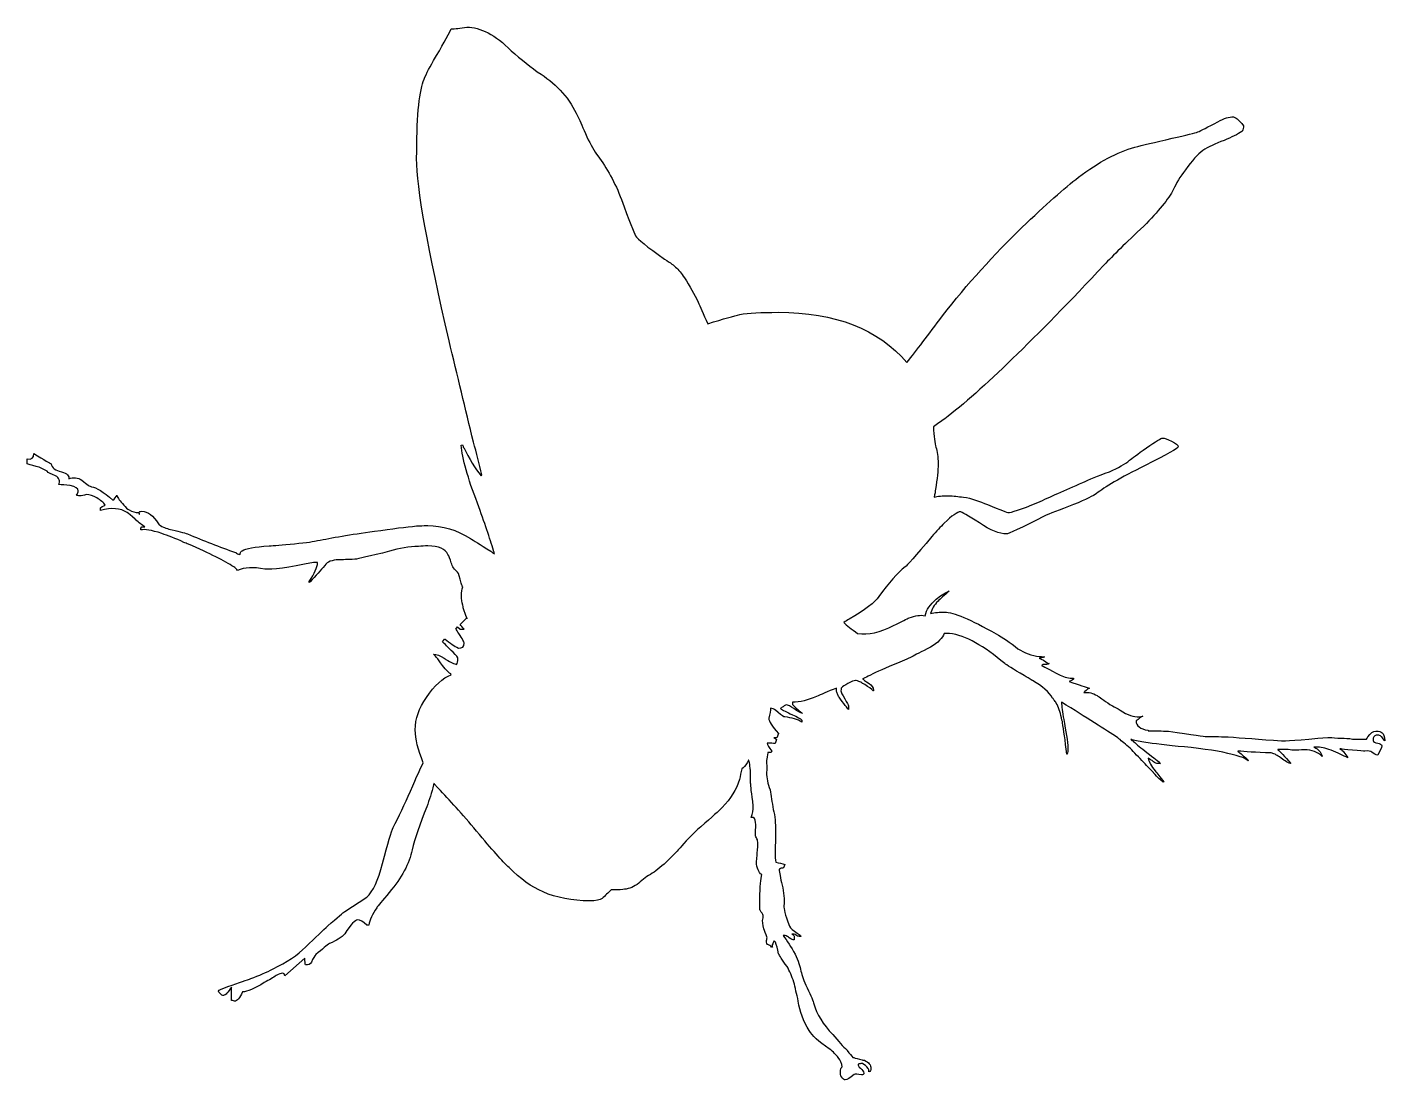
# Model space of a CAD drawing. Header units: centimetres. Extents: x -10.2 to 10.2, y -7.9 to 7.9.
import ezdxf

# ---------------------------------------------------------------- set-up
doc = ezdxf.new("R2010")
doc.units = ezdxf.units.CM
doc.header["$MEASUREMENT"] = 0
doc.layers.add('Camada 1', color=7, linetype='Continuous')

msp = doc.modelspace()

# ---------------------------------------------------------------- linework, layer by layer
at = {"layer": 'Camada 1'}
msp.add_open_spline([(8.10141, 6.44501), (8.02111, 6.5387), (7.97428, 6.57886), (7.94748, 6.57886), (7.94748, 6.57886), (7.88057, 6.57886), (7.81363, 6.55878), (7.71327, 6.50523), (7.71327, 6.50523), (7.55934, 6.4249), (7.45893, 6.37138), (7.41209, 6.35132), (7.41209, 6.35132), (7.37193, 6.33793), (7.24477, 6.30446), (7.02389, 6.2576), (7.02389, 6.2576), (6.76288, 6.19066), (6.56883, 6.15055), (6.4617, 6.12375), (6.4617, 6.12375), (6.20074, 6.05017), (5.91962, 5.9029), (5.61173, 5.66867), (5.61173, 5.66867), (5.4043, 5.50807), (5.11651, 5.25372), (4.76181, 4.91241), (4.76181, 4.91241), (4.34012, 4.50416), (3.93856, 4.06244), (3.5638, 3.58055), (3.5638, 3.58055), (3.34965, 3.29279), (3.16894, 3.05855), (3.02844, 2.87782), (3.02844, 2.87782), (2.59339, 3.37979), (1.95092, 3.63411), (1.08759, 3.63411), (1.08759, 3.63411), (0.82653, 3.63411), (0.63915, 3.62742), (0.51202, 3.60064), (0.51202, 3.60064), (0.425, 3.58056), (0.2644, 3.54042), (0.03013, 3.46009), (0.03013, 3.46009), (-0.0435, 3.614), (-0.09033, 3.7278), (-0.11708, 3.78801), (-0.11708, 3.78801), (-0.17735, 3.90181), (-0.24427, 4.02894), (-0.32451, 4.15612), (-0.32451, 4.15612), (-0.37137, 4.22303), (-0.41158, 4.27661), (-0.45839, 4.31672), (-0.45839, 4.31672), (-0.47852, 4.33683), (-0.53205, 4.37699), (-0.62569, 4.43721), (-0.62569, 4.43721), (-0.8934, 4.62461), (-1.034, 4.73839), (-1.06072, 4.78522), (-1.06072, 4.78522), (-1.08085, 4.83208), (-1.1611, 5.01946), (-1.2749, 5.33402), (-1.2749, 5.33402), (-1.36862, 5.58834), (-1.49575, 5.80921), (-1.62957, 5.9899), (-1.62957, 5.9899), (-1.68317, 6.06353), (-1.7367, 6.15722), (-1.79689, 6.27769), (-1.79689, 6.27769), (-1.85047, 6.41154), (-1.89727, 6.51195), (-1.93074, 6.58556), (-1.93074, 6.58556), (-2.05128, 6.84657), (-2.23866, 7.0607), (-2.48629, 7.22135), (-2.48629, 7.22135), (-2.63348, 7.32173), (-2.78747, 7.4422), (-2.93463, 7.57605), (-2.93463, 7.57605), (-3.17566, 7.81701), (-3.40315, 7.93075), (-3.60394, 7.93075), (-3.60394, 7.93075), (-3.70432, 7.91739), (-3.78465, 7.90397), (-3.83818, 7.90397), (-3.83818, 7.90397), (-3.89176, 7.79689), (-3.97875, 7.63626), (-4.10589, 7.4288), (-4.10589, 7.4288), (-4.17955, 7.29495), (-4.23308, 7.19454), (-4.25988, 7.11426), (-4.25988, 7.11426), (-4.32679, 6.92686), (-4.36026, 6.53869), (-4.36026, 5.94975), (-4.36026, 5.94975), (-4.36026, 5.50803), (-4.19294, 4.59111), (-3.87165, 3.20578), (-3.87165, 3.20578), (-3.74452, 2.68376), (-3.62408, 2.1751), (-3.50356, 1.67985), (-3.50356, 1.67985), (-3.45676, 1.51253), (-3.42331, 1.3519), (-3.37643, 1.1846), (-3.37643, 1.1846), (-3.37643, 1.1846), (-3.38982, 1.17121), (-3.38982, 1.17121), (-3.38982, 1.17121), (-3.38982, 1.17121), (-3.38982, 1.17121), (-3.38982, 1.17121), (-3.38982, 1.17121), (-3.47682, 1.27829), (-3.57048, 1.42555), (-3.65081, 1.59957), (-3.65081, 1.59957), (-3.65753, 1.59957), (-3.65753, 1.59957), (-3.65753, 1.59957), (-3.65753, 1.59957), (-3.65753, 1.61293), (-3.6642, 1.62632), (-3.67087, 1.63971), (-3.67087, 1.63971), (-3.67087, 1.63971), (-3.691, 1.63304), (-3.691, 1.63304), (-3.691, 1.63304), (-3.67087, 1.43227), (-3.59062, 1.13777), (-3.44338, 0.75629), (-3.44338, 0.75629), (-3.33625, 0.46184), (-3.256, 0.2276), (-3.2024, 0.04686), (-3.2024, 0.04686), (-3.2024, 0.04686), (-3.2024, 0.04017), (-3.2024, 0.04017), (-3.2024, 0.04017), (-3.19573, 0.02681), (-3.18906, 0.01339), (-3.18906, -0.00666), (-3.18906, -0.00666), (-3.20912, 0.0067), (-3.22253, 0.02012), (-3.24259, 0.03348), (-3.24259, 0.03348), (-3.40991, 0.14058), (-3.5103, 0.2008), (-3.55043, 0.2276), (-3.55043, 0.2276), (-3.75794, 0.35476), (-3.97207, 0.42167), (-4.19297, 0.42167), (-4.19297, 0.42167), (-4.19964, 0.42167), (-4.20631, 0.42167), (-4.21303, 0.42167), (-4.21303, 0.42167), (-4.25989, 0.42167), (-4.30669, 0.41498), (-4.36027, 0.41498), (-4.36027, 0.41498), (-4.51418, 0.40159), (-4.72836, 0.37482), (-4.99606, 0.33465), (-4.99606, 0.33465), (-5.36415, 0.28782), (-5.64519, 0.23427), (-5.8527, 0.19413), (-5.8527, 0.19413), (-5.89956, 0.18074), (-6.01328, 0.16733), (-6.20073, 0.14727), (-6.20073, 0.14727), (-6.38811, 0.12721), (-6.51524, 0.12049), (-6.58215, 0.1138), (-6.58215, 0.1138), (-6.80308, 0.10041), (-6.93693, 0.08033), (-6.99046, 0.04017), (-6.99046, 0.04017), (-7.00385, 0.03348), (-7.01718, 0.02011), (-7.01718, 0.00001), (-7.01718, 0.00001), (-7.01718, 0.00001), (-7.01718, -0.00666), (-7.01718, -0.00666), (-7.01718, -0.00666), (-7.01718, -0.01335), (-7.01718, -0.01335), (-7.0239, -0.01335), (-7.0239, -0.01335), (-7.05062, -0.01335), (-7.07076, 0.00001), (-7.08409, 0.0134), (-7.08409, 0.0134), (-7.09081, 0.0134), (-7.09081, 0.0134), (-7.09081, 0.0134), (-7.09081, 0.0134), (-7.33171, 0.1004), (-7.57267, 0.19411), (-7.8136, 0.29452), (-7.8136, 0.29452), (-7.86713, 0.31458), (-7.95415, 0.33466), (-8.09472, 0.3681), (-8.09472, 0.3681), (-8.12147, 0.38149), (-8.15494, 0.38821), (-8.17502, 0.3949), (-8.17502, 0.3949), (-8.20849, 0.41496), (-8.24193, 0.42837), (-8.24865, 0.44843), (-8.24865, 0.44843), (-8.32898, 0.56889), (-8.40925, 0.63581), (-8.50294, 0.63581), (-8.50294, 0.63581), (-8.52974, 0.63581), (-8.5431, 0.62914), (-8.5431, 0.61575), (-8.5431, 0.61575), (-8.5431, 0.61575), (-8.5431, 0.60906), (-8.5431, 0.60906), (-8.5431, 0.60906), (-8.53641, 0.60906), (-8.52974, 0.60237), (-8.53641, 0.60237), (-8.53641, 0.60237), (-8.53641, 0.58901), (-8.53641, 0.58901), (-8.5431, 0.58901), (-8.5431, 0.58901), (-8.5431, 0.58901), (-8.5431, 0.5957), (-8.5431, 0.60907), (-8.5431, 0.60907), (-8.5431, 0.60907), (-8.55649, 0.61576), (-8.55649, 0.61576), (-8.55649, 0.61576), (-8.59665, 0.61576), (-8.64349, 0.62915), (-8.69034, 0.65592), (-8.69034, 0.65592), (-8.71709, 0.66928), (-8.74387, 0.69608), (-8.77064, 0.72955), (-8.77064, 0.72955), (-8.83089, 0.78977), (-8.86436, 0.8366), (-8.87772, 0.87676), (-8.87772, 0.87676), (-8.89111, 0.84998), (-8.91119, 0.82323), (-8.93794, 0.80313), (-8.93794, 0.80313), (-9.07849, 0.93032), (-9.19228, 0.99723), (-9.2592, 1.0039), (-9.2592, 1.0039), (-9.27926, 1.01059), (-9.32614, 1.03737), (-9.40641, 1.10428), (-9.40641, 1.10428), (-9.46668, 1.14444), (-9.5336, 1.15114), (-9.60053, 1.12439), (-9.60053, 1.12439), (-9.59384, 1.17122), (-9.62728, 1.20466), (-9.71427, 1.23147), (-9.71427, 1.23147), (-9.80129, 1.25153), (-9.86151, 1.29169), (-9.8682, 1.35191), (-9.8682, 1.35191), (-9.88156, 1.3586), (-9.96858, 1.40544), (-10.12921, 1.50582), (-10.12921, 1.50582), (-10.12921, 1.43891), (-10.16268, 1.41213), (-10.22959, 1.42552), (-10.22959, 1.42552), (-10.22959, 1.42552), (-10.22959, 1.35189), (-10.22959, 1.35189), (-10.22959, 1.35189), (-10.2162, 1.3452), (-10.16937, 1.33183), (-10.09574, 1.31173), (-10.09574, 1.31173), (-10.02883, 1.29837), (-9.98194, 1.27157), (-9.92842, 1.2381), (-9.92842, 1.2381), (-9.91503, 1.21804), (-9.8682, 1.19796), (-9.80126, 1.17116), (-9.80126, 1.17116), (-9.74771, 1.13769), (-9.72763, 1.09086), (-9.7544, 1.03731), (-9.7544, 1.03731), (-9.70754, 1.03731), (-9.6473, 1.03731), (-9.58038, 1.02395), (-9.58038, 1.02395), (-9.50008, 1.00384), (-9.45992, 0.98379), (-9.45992, 0.94362), (-9.45992, 0.94362), (-9.45992, 0.92356), (-9.46661, 0.90346), (-9.4867, 0.87671), (-9.4867, 0.87671), (-9.48001, 0.87671), (-9.45992, 0.87002), (-9.43317, 0.87002), (-9.43317, 0.87002), (-9.41306, 0.87002), (-9.37962, 0.87002), (-9.33279, 0.89013), (-9.33279, 0.89013), (-9.29263, 0.89013), (-9.23241, 0.87002), (-9.17886, 0.83658), (-9.17886, 0.83658), (-9.12533, 0.80311), (-9.07848, 0.76967), (-9.0517, 0.72953), (-9.0517, 0.72953), (-9.05839, 0.72953), (-9.08517, 0.71614), (-9.12533, 0.68937), (-9.12533, 0.68937), (-9.12533, 0.68937), (-9.12533, 0.64921), (-9.12533, 0.64921), (-9.12533, 0.64921), (-8.95801, 0.69607), (-8.82415, 0.68268), (-8.72377, 0.61574), (-8.72377, 0.61574), (-8.69699, 0.60235), (-8.66355, 0.56888), (-8.60328, 0.51536), (-8.60328, 0.51536), (-8.59661, 0.51536), (-8.59661, 0.50867), (-8.59661, 0.50867), (-8.59661, 0.50867), (-8.54306, 0.46184), (-8.49623, 0.42837), (-8.45604, 0.40159), (-8.45604, 0.40159), (-8.45604, 0.40159), (-8.50289, 0.40156), (-8.50289, 0.40156), (-8.50289, 0.40156), (-8.50289, 0.40156), (-8.51628, 0.38148), (-8.51628, 0.38148), (-8.51628, 0.38148), (-8.51628, 0.38148), (-8.51628, 0.35473), (-8.51628, 0.35473), (-8.51628, 0.35473), (-8.51628, 0.35473), (-8.50958, 0.35473), (-8.50958, 0.35473), (-8.50958, 0.35473), (-8.46275, 0.36809), (-8.35567, 0.35473), (-8.20171, 0.30118), (-8.20171, 0.30118), (-8.10802, 0.26771), (-7.99428, 0.2276), (-7.86709, 0.16733), (-7.86709, 0.16733), (-7.86709, 0.16733), (-7.86709, 0.16733), (-7.86709, 0.16733), (-7.86709, 0.16733), (-7.84703, 0.16066), (-7.82023, 0.14727), (-7.80018, 0.14058), (-7.80018, 0.14058), (-7.47228, 0.00001), (-7.25135, -0.11376), (-7.11753, -0.20076), (-7.11753, -0.20076), (-7.09747, -0.21417), (-7.07739, -0.23423), (-7.05734, -0.25429), (-7.05734, -0.25429), (-6.95696, -0.20743), (-6.8231, -0.20076), (-6.64906, -0.23421), (-6.64906, -0.23421), (-6.54201, -0.24762), (-6.29436, -0.21415), (-5.91286, -0.13383), (-5.91286, -0.13383), (-5.91286, -0.13383), (-5.85266, -0.13383), (-5.85266, -0.13383), (-5.85266, -0.13383), (-5.85266, -0.13383), (-5.85266, -0.13383), (-5.85266, -0.1405), (-5.85266, -0.1405), (-5.85266, -0.1405), (-5.85266, -0.1405), (-5.85266, -0.1405), (-5.85266, -0.1405), (-5.85933, -0.20741), (-5.89952, -0.30113), (-5.97979, -0.42159), (-5.97979, -0.42159), (-5.97979, -0.42159), (-5.97979, -0.43503), (-5.97979, -0.43503), (-5.97979, -0.43503), (-5.97979, -0.43503), (-5.97312, -0.43503), (-5.96645, -0.42826), (-5.96645, -0.42826), (-5.87938, -0.33462), (-5.80579, -0.2543), (-5.74555, -0.18069), (-5.74555, -0.18069), (-5.70541, -0.12044), (-5.63183, -0.10039), (-5.53809, -0.09364), (-5.53809, -0.09364), (-5.48456, -0.09364), (-5.39757, -0.09364), (-5.29047, -0.08697), (-5.29047, -0.08697), (-5.24361, -0.0803), (-5.06962, -0.04011), (-4.76847, 0.03347), (-4.76847, 0.03347), (-4.62123, 0.08033), (-4.47396, 0.10041), (-4.33344, 0.1071), (-4.33344, 0.1071), (-4.28658, 0.11379), (-4.23972, 0.11379), (-4.19292, 0.11379), (-4.19292, 0.11379), (-4.0256, 0.11379), (-3.92521, 0.06693), (-3.89174, -0.01337), (-3.89174, -0.01337), (-3.87161, -0.04012), (-3.85827, -0.08034), (-3.83816, -0.14053), (-3.83816, -0.14053), (-3.82482, -0.20078), (-3.79136, -0.24091), (-3.7445, -0.2811), (-3.7445, -0.2811), (-3.72444, -0.30116), (-3.71103, -0.35468), (-3.69097, -0.44842), (-3.69097, -0.44842), (-3.68425, -0.46848), (-3.67758, -0.48186), (-3.66417, -0.50195), (-3.66417, -0.50195), (-3.67756, -0.54206), (-3.68423, -0.58225), (-3.68423, -0.6358), (-3.68423, -0.6358), (-3.68423, -0.68935), (-3.67756, -0.73621), (-3.66417, -0.77632), (-3.66417, -0.77632), (-3.66417, -0.78971), (-3.6575, -0.80315), (-3.6575, -0.81654), (-3.6575, -0.81654), (-3.63737, -0.88345), (-3.62403, -0.937), (-3.61064, -0.95706), (-3.61064, -0.95706), (-3.61064, -0.96373), (-3.60392, -0.97045), (-3.60392, -0.97045), (-3.60392, -0.97045), (-3.60392, -0.97045), (-3.60392, -0.98389), (-3.60392, -0.98389), (-3.60392, -0.98389), (-3.60392, -0.97712), (-3.60392, -0.97712), (-3.60392, -0.97045), (-3.60392, -0.97045), (-3.60392, -0.97045), (-3.7043, -1.07086), (-3.7043, -1.07086), (-3.7043, -1.07086), (-3.69096, -1.09092), (-3.67083, -1.11102), (-3.64411, -1.13777), (-3.64411, -1.13777), (-3.64411, -1.13777), (-3.64411, -1.13777), (-3.64411, -1.13777), (-3.64411, -1.13777), (-3.64411, -1.13777), (-3.70433, -1.13776), (-3.70433, -1.13776), (-3.70433, -1.13776), (-3.70433, -1.13776), (-3.74452, -1.10432), (-3.74452, -1.10432), (-3.74452, -1.10432), (-3.74452, -1.10432), (-3.77127, -1.13776), (-3.77127, -1.13776), (-3.77127, -1.13776), (-3.75793, -1.15115), (-3.74452, -1.17792), (-3.72447, -1.20467), (-3.72447, -1.20467), (-3.67089, -1.28502), (-3.64414, -1.33852), (-3.64414, -1.35194), (-3.64414, -1.35194), (-3.64414, -1.40547), (-3.67086, -1.42552), (-3.73114, -1.42552), (-3.73114, -1.42552), (-3.79141, -1.39202), (-3.85833, -1.35194), (-3.93193, -1.29167), (-3.93193, -1.29167), (-3.9386, -1.29167), (-3.9386, -1.29167), (-3.9386, -1.29167), (-3.9386, -1.29167), (-3.9386, -1.29167), (-3.97207, -1.33178), (-3.97207, -1.33178), (-3.97207, -1.33178), (-3.9386, -1.35861), (-3.8918, -1.41213), (-3.81149, -1.48577), (-3.81149, -1.48577), (-3.75796, -1.53255), (-3.73783, -1.57274), (-3.73783, -1.58618), (-3.73783, -1.58618), (-3.73783, -1.62629), (-3.74455, -1.65309), (-3.75796, -1.67315), (-3.75796, -1.67315), (-3.79143, -1.66643), (-3.84496, -1.63965), (-3.91854, -1.59952), (-3.91854, -1.59952), (-3.92526, -1.59285), (-3.9386, -1.58618), (-3.94534, -1.57941), (-3.94534, -1.57941), (-4.00553, -1.5393), (-4.05911, -1.51922), (-4.10592, -1.51922), (-4.10592, -1.51922), (-4.09258, -1.52589), (-4.04573, -1.57941), (-3.97207, -1.68654), (-3.97207, -1.68654), (-3.91188, -1.76012), (-3.87169, -1.807), (-3.84494, -1.81367), (-3.84494, -1.81367), (-3.84494, -1.81367), (-3.83822, -1.82706), (-3.83822, -1.82706), (-3.83822, -1.82706), (-3.96541, -1.87392), (-4.09259, -1.98772), (-4.21306, -2.16837), (-4.21306, -2.16837), (-4.32686, -2.32903), (-4.38038, -2.48965), (-4.38038, -2.65698), (-4.38038, -2.65698), (-4.38038, -2.7975), (-4.34019, -2.95816), (-4.25994, -3.1522), (-4.25994, -3.1522), (-4.29341, -3.21911), (-4.36032, -3.35974), (-4.45399, -3.58053), (-4.45399, -3.58053), (-4.54099, -3.78135), (-4.62803, -3.96206), (-4.71503, -4.12933), (-4.71503, -4.12933), (-4.74175, -4.18286), (-4.79536, -4.36359), (-4.87561, -4.67141), (-4.87561, -4.67141), (-4.94255, -4.9257), (-5.01618, -5.09305), (-5.10987, -5.18002), (-5.10987, -5.18002), (-5.10987, -5.18002), (-5.44449, -5.39423), (-5.44449, -5.39423), (-5.44449, -5.39423), (-5.46462, -5.40762), (-5.55159, -5.4812), (-5.69886, -5.60844), (-5.69886, -5.60844), (-5.7658, -5.67535), (-5.87952, -5.78238), (-6.03348, -5.92967), (-6.03348, -5.92967), (-6.15394, -6.05013), (-6.32124, -6.15726), (-6.52203, -6.25762), (-6.52203, -6.25762), (-6.62241, -6.31115), (-6.73621, -6.35803), (-6.85665, -6.40489), (-6.85665, -6.40489), (-6.91684, -6.42495), (-7.02397, -6.46508), (-7.20468, -6.52535), (-7.20468, -6.52535), (-7.29168, -6.55879), (-7.3452, -6.57888), (-7.3452, -6.59226), (-7.3452, -6.59226), (-7.3452, -6.59893), (-7.33853, -6.61898), (-7.3184, -6.63237), (-7.3184, -6.63237), (-7.30506, -6.65248), (-7.28493, -6.6592), (-7.2716, -6.6592), (-7.2716, -6.6592), (-7.23813, -6.6592), (-7.20466, -6.61234), (-7.15108, -6.53201), (-7.15108, -6.53201), (-7.15108, -6.53201), (-7.15108, -6.73278), (-7.15108, -6.73278), (-7.15108, -6.73278), (-7.14441, -6.73278), (-7.13102, -6.7395), (-7.10428, -6.74617), (-7.10428, -6.74617), (-7.07081, -6.74617), (-7.02395, -6.69934), (-6.98376, -6.60565), (-6.98376, -6.60565), (-6.91682, -6.60565), (-6.8031, -6.55879), (-6.65586, -6.46508), (-6.65586, -6.46508), (-6.5822, -6.42492), (-6.51529, -6.3915), (-6.47515, -6.358), (-6.47515, -6.358), (-6.43501, -6.33794), (-6.40154, -6.3245), (-6.38815, -6.3245), (-6.38815, -6.3245), (-6.35468, -6.3245), (-6.34796, -6.33794), (-6.34796, -6.36466), (-6.34796, -6.36466), (-6.34796, -6.36466), (-6.04678, -6.09698), (-6.04678, -6.09698), (-6.04678, -6.09698), (-6.04678, -6.14381), (-6.04011, -6.18395), (-6.03344, -6.19734), (-6.03344, -6.19734), (-5.98658, -6.20411), (-5.96653, -6.19067), (-5.94639, -6.15723), (-5.94639, -6.15723), (-5.91967, -6.09698), (-5.89959, -6.06349), (-5.87945, -6.04343), (-5.87945, -6.04343), (-5.77907, -5.95641), (-5.71213, -5.90291), (-5.67202, -5.87611), (-5.67202, -5.87611), (-5.61177, -5.85605), (-5.5783, -5.82925), (-5.54483, -5.8092), (-5.54483, -5.8092), (-5.49803, -5.78914), (-5.46458, -5.75567), (-5.44445, -5.7289), (-5.44445, -5.7289), (-5.35079, -5.58833), (-5.28387, -5.52141), (-5.2504, -5.52141), (-5.2504, -5.52141), (-5.21018, -5.52141), (-5.1634, -5.54819), (-5.10983, -5.60176), (-5.10983, -5.60176), (-5.10983, -5.60176), (-5.08307, -5.60176), (-5.08307, -5.60176), (-5.08307, -5.60176), (-5.06968, -5.52141), (-5.02954, -5.43444), (-4.96263, -5.3407), (-4.96263, -5.3407), (-4.9425, -5.30726), (-4.87556, -5.23368), (-4.7752, -5.10644), (-4.7752, -5.10644), (-4.58115, -4.88562), (-4.47402, -4.67144), (-4.42725, -4.46401), (-4.42725, -4.46401), (-4.38703, -4.29669), (-4.31345, -4.08253), (-4.20632, -3.8148), (-4.20632, -3.8148), (-4.17285, -3.71444), (-4.13274, -3.60065), (-4.10594, -3.48685), (-4.10594, -3.48685), (-4.10594, -3.48018), (-4.10594, -3.48018), (-4.09927, -3.47341), (-4.09927, -3.47341), (-4.09927, -3.47341), (-4.09927, -3.46674), (-4.09927, -3.46674), (-4.09927, -3.46674), (-4.0926, -3.46674), (-4.0926, -3.47341), (-4.0926, -3.48018), (-4.0926, -3.48018), (-4.08585, -3.48018), (-4.07919, -3.48685), (-4.07247, -3.49357), (-4.07247, -3.49357), (-4.07247, -3.49357), (-4.07247, -3.50024), (-4.0658, -3.50691), (-4.0658, -3.50691), (-4.05913, -3.51363), (-4.04574, -3.52707), (-4.03233, -3.54041), (-4.03233, -3.54041), (-3.87167, -3.71445), (-3.67091, -3.92189), (-3.45681, -4.1829), (-3.45681, -4.1829), (-3.22255, -4.4573), (-3.06859, -4.64468), (-2.96818, -4.7317), (-2.96818, -4.7317), (-2.80088, -4.89902), (-2.62689, -5.02615), (-2.4529, -5.09979), (-2.4529, -5.09979), (-2.25211, -5.18681), (-2.0179, -5.2337), (-1.75017, -5.2337), (-1.75017, -5.2337), (-1.6631, -5.2337), (-1.59618, -5.22026), (-1.56271, -5.2002), (-1.56271, -5.2002), (-1.52257, -5.15334), (-1.47571, -5.11313), (-1.42886, -5.06635), (-1.42886, -5.06635), (-1.31512, -5.06635), (-1.2482, -5.06635), (-1.22807, -5.05963), (-1.22807, -5.05963), (-1.15449, -5.05296), (-1.08088, -5.01947), (-1.01397, -4.96594), (-1.01397, -4.96594), (-0.9537, -4.91236), (-0.88009, -4.85881), (-0.81318, -4.81873), (-0.81318, -4.81873), (-0.73285, -4.77187), (-0.65919, -4.70493), (-0.56556, -4.61791), (-0.56556, -4.61791), (-0.47856, -4.53094), (-0.41832, -4.4707), (-0.39152, -4.4372), (-0.39152, -4.4372), (-0.32458, -4.35023), (-0.21086, -4.23643), (-0.07704, -4.11597), (-0.07704, -4.11597), (0.09028, -3.96876), (0.19741, -3.87501), (0.2443, -3.82818), (0.2443, -3.82818), (0.37143, -3.69433), (0.4584, -3.55378), (0.50526, -3.40649), (0.50526, -3.40649), (0.51865, -3.35296), (0.52532, -3.29947), (0.53876, -3.24594), (0.53876, -3.24594), (0.56554, -3.22588), (0.59223, -3.19908), (0.61906, -3.1522), (0.61906, -3.1522), (0.62573, -3.14553), (0.63245, -3.12548), (0.63912, -3.11209), (0.63912, -3.11209), (0.63912, -3.11209), (0.64585, -3.11206), (0.64585, -3.11206), (0.64585, -3.11206), (0.64585, -3.12545), (0.65252, -3.1455), (0.65919, -3.1722), (0.65919, -3.1722), (0.65919, -3.21242), (0.67263, -3.25255), (0.67263, -3.30611), (0.67263, -3.30611), (0.67263, -3.35294), (0.67263, -3.40647), (0.67263, -3.46004), (0.67263, -3.46004), (0.67263, -3.49354), (0.68602, -3.61397), (0.71285, -3.80135), (0.71285, -3.80135), (0.71285, -3.86826), (0.70608, -3.92181), (0.67935, -3.97534), (0.67935, -3.97534), (0.72618, -3.96867), (0.74626, -3.99545), (0.74626, -4.05564), (0.74626, -4.05564), (0.75293, -4.08914), (0.74626, -4.14938), (0.74626, -4.22296), (0.74626, -4.22296), (0.74626, -4.24302), (0.74626, -4.26318), (0.7596, -4.28321), (0.7596, -4.28321), (0.77299, -4.30327), (0.77976, -4.32332), (0.77976, -4.35012), (0.77976, -4.35012), (0.77976, -4.39028), (0.77976, -4.44376), (0.77299, -4.51744), (0.77299, -4.51744), (0.77299, -4.51744), (0.76632, -4.55755), (0.7596, -4.65129), (0.7596, -4.65129), (0.76632, -4.73826), (0.7931, -4.80517), (0.83995, -4.83867), (0.83995, -4.83867), (0.82651, -4.89892), (0.81317, -5.01938), (0.81317, -5.20009), (0.81317, -5.20009), (0.81317, -5.20009), (0.81317, -5.36741), (0.81317, -5.36741), (0.81317, -5.36741), (0.81317, -5.37408), (0.82651, -5.39413), (0.84667, -5.42094), (0.84667, -5.42094), (0.86001, -5.44766), (0.86673, -5.46777), (0.86001, -5.48785), (0.86001, -5.48785), (0.84667, -5.54138), (0.85334, -5.59487), (0.8734, -5.65512), (0.8734, -5.65512), (0.88012, -5.68862), (0.90023, -5.72875), (0.92026, -5.78903), (0.92026, -5.78903), (0.91359, -5.80242), (0.91359, -5.82247), (0.91359, -5.85594), (0.91359, -5.85594), (0.91359, -5.86933), (0.91359, -5.88266), (0.92693, -5.88938), (0.92693, -5.88938), (0.94704, -5.89605), (0.97379, -5.90949), (0.98718, -5.92954), (0.98718, -5.92954), (0.98718, -5.92954), (1.00055, -5.92955), (1.00055, -5.92955), (1.00055, -5.92955), (0.99383, -5.92288), (0.99383, -5.90283), (1.00722, -5.88269), (1.00722, -5.88269), (1.01399, -5.85597), (1.02066, -5.84253), (1.02733, -5.83586), (1.02733, -5.83586), (1.03405, -5.84253), (1.04072, -5.85597), (1.04744, -5.85597), (1.04744, -5.85597), (1.06078, -5.89608), (1.08094, -5.95633), (1.09427, -6.02996), (1.09427, -6.02996), (1.10766, -6.05674), (1.14785, -6.12365), (1.22146, -6.22406), (1.22146, -6.22406), (1.26157, -6.29097), (1.29504, -6.37127), (1.32182, -6.45832), (1.32182, -6.45832), (1.33526, -6.49843), (1.34865, -6.53862), (1.35532, -6.59217), (1.35532, -6.59217), (1.36871, -6.63903), (1.38215, -6.69258), (1.38882, -6.74605), (1.38882, -6.74605), (1.4156, -6.89998), (1.4624, -7.04723), (1.55609, -7.18772), (1.55609, -7.18772), (1.59625, -7.26141), (1.69666, -7.35504), (1.85727, -7.46217), (1.85727, -7.46217), (1.91752, -7.50903), (1.96435, -7.55586), (1.99112, -7.59602), (1.99112, -7.59602), (2.02462, -7.63618), (2.05142, -7.68304), (2.05142, -7.73659), (2.05142, -7.73659), (2.03126, -7.74998), (2.02459, -7.77675), (2.02459, -7.81022), (2.02459, -7.81022), (2.02459, -7.83694), (2.02459, -7.86375), (2.04465, -7.89047), (2.04465, -7.89047), (2.05809, -7.9173), (2.08487, -7.93069), (2.09818, -7.93069), (2.09818, -7.93069), (2.12501, -7.93069), (2.16509, -7.90386), (2.23203, -7.85034), (2.23203, -7.85034), (2.25219, -7.84367), (2.28561, -7.84367), (2.34583, -7.85701), (2.34583, -7.85701), (2.36594, -7.85701), (2.37933, -7.84367), (2.37933, -7.83029), (2.37933, -7.83029), (2.37933, -7.80351), (2.35927, -7.78343), (2.3258, -7.75666), (2.3258, -7.75666), (2.29897, -7.72994), (2.28564, -7.70983), (2.2923, -7.69647), (2.2923, -7.69647), (2.31913, -7.68975), (2.33246, -7.68308), (2.33916, -7.68308), (2.33916, -7.68308), (2.36594, -7.68308), (2.39269, -7.70314), (2.42618, -7.73661), (2.42618, -7.73661), (2.45296, -7.77005), (2.45962, -7.79686), (2.45296, -7.81024), (2.45296, -7.81024), (2.47302, -7.80352), (2.48646, -7.78341), (2.48646, -7.76338), (2.48646, -7.76338), (2.48646, -7.70313), (2.45296, -7.66964), (2.38605, -7.63619), (2.38605, -7.63619), (2.36594, -7.63619), (2.35927, -7.63619), (2.35261, -7.62952), (2.35261, -7.62952), (2.29231, -7.61613), (2.2522, -7.60269), (2.22537, -7.59602), (2.22537, -7.59602), (2.2187, -7.59602), (2.2187, -7.59602), (2.21198, -7.59602), (2.21198, -7.59602), (2.19192, -7.56924), (2.16512, -7.53577), (2.12501, -7.48889), (2.12501, -7.48889), (2.12501, -7.48222), (2.12501, -7.48222), (2.12501, -7.48222), (2.12501, -7.48222), (2.06476, -7.42875), (1.99777, -7.34837), (1.9108, -7.24801), (1.9108, -7.24801), (1.76359, -7.09408), (1.6699, -6.94017), (1.62301, -6.78618), (1.62301, -6.78618), (1.61634, -6.74602), (1.5829, -6.66572), (1.52265, -6.54528), (1.52265, -6.54528), (1.49582, -6.49175), (1.48249, -6.44487), (1.4624, -6.40476), (1.4624, -6.40476), (1.44906, -6.3579), (1.44229, -6.32441), (1.4289, -6.29096), (1.4289, -6.29096), (1.42223, -6.22405), (1.38879, -6.13703), (1.34193, -6.03667), (1.34193, -6.03667), (1.28174, -5.92954), (1.22147, -5.83585), (1.16122, -5.75555), (1.16122, -5.75555), (1.188, -5.75555), (1.20144, -5.75555), (1.22147, -5.76894), (1.22147, -5.76894), (1.22147, -5.76894), (1.22147, -5.76894), (1.22147, -5.76894), (1.22147, -5.76894), (1.22147, -5.76894), (1.22147, -5.76894), (1.22147, -5.76894), (1.22147, -5.76894), (1.22147, -5.76894), (1.22147, -5.76894), (1.22814, -5.76894), (1.22814, -5.76894), (1.23486, -5.77561), (1.24825, -5.78228), (1.25492, -5.78905), (1.25492, -5.78905), (1.28842, -5.81577), (1.31517, -5.82249), (1.3285, -5.82249), (1.3285, -5.82249), (1.3285, -5.82249), (1.3285, -5.77563), (1.3285, -5.77563), (1.3285, -5.77563), (1.3285, -5.76224), (1.32183, -5.74885), (1.29506, -5.73552), (1.29506, -5.73552), (1.29506, -5.73552), (1.32847, -5.73553), (1.32847, -5.73553), (1.32847, -5.73553), (1.34191, -5.73553), (1.34863, -5.7422), (1.36197, -5.75559), (1.36197, -5.75559), (1.38213, -5.76898), (1.40219, -5.76898), (1.42888, -5.76898), (1.42888, -5.76898), (1.42888, -5.76898), (1.42888, -5.76898), (1.42888, -5.76898), (1.42888, -5.76898), (1.42888, -5.75559), (1.39544, -5.73554), (1.33524, -5.68868), (1.33524, -5.68868), (1.28171, -5.65518), (1.25489, -5.62177), (1.24822, -5.58827), (1.24822, -5.58827), (1.19464, -5.44106), (1.16792, -5.35401), (1.17459, -5.3072), (1.17459, -5.3072), (1.18131, -5.21346), (1.17459, -5.10638), (1.14787, -4.99936), (1.14787, -4.99936), (1.12104, -4.88556), (1.10765, -4.80521), (1.10101, -4.7584), (1.10101, -4.7584), (1.12107, -4.74496), (1.14787, -4.73829), (1.16792, -4.73829), (1.16792, -4.73829), (1.16792, -4.73829), (1.18798, -4.68476), (1.18798, -4.68476), (1.18798, -4.68476), (1.14787, -4.67137), (1.10101, -4.6647), (1.05413, -4.65132), (1.05413, -4.65132), (1.04074, -4.61782), (1.04074, -4.56435), (1.04074, -4.49739), (1.04074, -4.49739), (1.04746, -4.35682), (1.04746, -4.25643), (1.04746, -4.18949), (1.04746, -4.18949), (1.04746, -4.06236), (1.04074, -3.95523), (1.01402, -3.8549), (1.01402, -3.8549), (0.99386, -3.74782), (0.98052, -3.64741), (0.96716, -3.56045), (0.96716, -3.56045), (0.92694, -3.46671), (0.91363, -3.38641), (0.91363, -3.29944), (0.91363, -3.29944), (0.91363, -3.24591), (0.9203, -3.19903), (0.91363, -3.16553), (0.91363, -3.16553), (0.91363, -3.16553), (0.91363, -3.13209), (0.91363, -3.13209), (0.91363, -3.13209), (0.91363, -3.13209), (0.91363, -3.12542), (0.91363, -3.12542), (0.91363, -3.12542), (0.91363, -3.12542), (0.91363, -3.12542), (0.91363, -3.12542), (0.91363, -3.12542), (0.91363, -3.12542), (0.91363, -3.1187), (0.91363, -3.1187), (0.91363, -3.1187), (0.92697, -3.04512), (0.93369, -2.99824), (0.93369, -2.99824), (0.93369, -2.99824), (0.93369, -2.99824), (0.98055, -2.99823), (0.98055, -2.99823), (0.98055, -2.99823), (0.98055, -2.99823), (0.99389, -2.97812), (0.99389, -2.97812), (0.99389, -2.97812), (0.94706, -2.92465), (0.92698, -2.88443), (0.92031, -2.85771), (0.92031, -2.85771), (0.92031, -2.85771), (0.99388, -2.85771), (0.99388, -2.85771), (0.99388, -2.85771), (1.01404, -2.85771), (1.02071, -2.86438), (1.04074, -2.86438), (1.04074, -2.86438), (1.04074, -2.86438), (1.0608, -2.80408), (1.0608, -2.80408), (1.0608, -2.80408), (1.04746, -2.79074), (1.03408, -2.78402), (1.02069, -2.77736), (1.02069, -2.77736), (1.02069, -2.77736), (1.06751, -2.77736), (1.06751, -2.77736), (1.06751, -2.77736), (1.06751, -2.77736), (1.09429, -2.71045), (1.09429, -2.71045), (1.09429, -2.71045), (0.99388, -2.60332), (0.94708, -2.52307), (0.94708, -2.48286), (0.94708, -2.48286), (0.96042, -2.41595), (0.97386, -2.3624), (0.97386, -2.32898), (0.97386, -2.32898), (0.97386, -2.32898), (0.99392, -2.33565), (0.99392, -2.33565), (0.99392, -2.33565), (1.01408, -2.34237), (1.04078, -2.35576), (1.08099, -2.38923), (1.08099, -2.38923), (1.08099, -2.38923), (1.08099, -2.38923), (1.08099, -2.38923), (1.08099, -2.38923), (1.08766, -2.3959), (1.08766, -2.3959), (1.08766, -2.3959), (1.08766, -2.3959), (1.14113, -2.44276), (1.17463, -2.46281), (1.18802, -2.46281), (1.18802, -2.46281), (1.2951, -2.4762), (1.38217, -2.49625), (1.44231, -2.54311), (1.44231, -2.54311), (1.44231, -2.54311), (1.44231, -2.50967), (1.44231, -2.50967), (1.44231, -2.50967), (1.42225, -2.48956), (1.38217, -2.46281), (1.30179, -2.42932), (1.30179, -2.42932), (1.21482, -2.38921), (1.15458, -2.35574), (1.12108, -2.33563), (1.12108, -2.33563), (1.12775, -2.32896), (1.14114, -2.32229), (1.16124, -2.30885), (1.16124, -2.30885), (1.18802, -2.28879), (1.19468, -2.28207), (1.2081, -2.28207), (1.2081, -2.28207), (1.23488, -2.28207), (1.27501, -2.30213), (1.32184, -2.3356), (1.32184, -2.3356), (1.38214, -2.37582), (1.42225, -2.40251), (1.45575, -2.40923), (1.45575, -2.40923), (1.44231, -2.40251), (1.38884, -2.3557), (1.30182, -2.27538), (1.30182, -2.27538), (1.30182, -2.27538), (1.30182, -2.24188), (1.30182, -2.24188), (1.30182, -2.24188), (1.41562, -2.24188), (1.53608, -2.20844), (1.66319, -2.15491), (1.66319, -2.15491), (1.7301, -2.12808), (1.83051, -2.08128), (1.96437, -2.02772), (1.96437, -2.02772), (1.96437, -2.04111), (1.96437, -2.0545), (1.96437, -2.07458), (1.96437, -2.07458), (1.96437, -2.07458), (1.96437, -2.08125), (1.97109, -2.08797), (1.97109, -2.08797), (1.97776, -2.10803), (1.98448, -2.12141), (1.99115, -2.1415), (1.99115, -2.1415), (1.99782, -2.15489), (2.01798, -2.17494), (2.02465, -2.19497), (2.02465, -2.19497), (2.10495, -2.29538), (2.14511, -2.3489), (2.14511, -2.3489), (2.14511, -2.3489), (2.14511, -2.3489), (2.14511, -2.29537), (2.14511, -2.29537), (2.14511, -2.29537), (2.14511, -2.28198), (2.12505, -2.24851), (2.09158, -2.18829), (2.09158, -2.18829), (2.05147, -2.12804), (2.03133, -2.08793), (2.03133, -2.06777), (2.03133, -2.06777), (2.03133, -2.05443), (2.03805, -2.04105), (2.03805, -2.02766), (2.03805, -2.02766), (2.03805, -2.02766), (2.03805, -2.02766), (2.04472, -2.02099), (2.04472, -2.02099), (2.05816, -2.00755), (2.09158, -1.98749), (2.13846, -1.96074), (2.13846, -1.96074), (2.19199, -1.92724), (2.2321, -1.91388), (2.25226, -1.91388), (2.25226, -1.91388), (2.2656, -1.91388), (2.29237, -1.9206), (2.33251, -1.94066), (2.33251, -1.94066), (2.35267, -1.9541), (2.36601, -1.96077), (2.39276, -1.97416), (2.39276, -1.97416), (2.45301, -2.01427), (2.49317, -2.04107), (2.51995, -2.0678), (2.51995, -2.0678), (2.51995, -2.0678), (2.52659, -2.0678), (2.52659, -2.0678), (2.52659, -2.0678), (2.52659, -2.06113), (2.52659, -2.06113), (2.52659, -2.06113), (2.52659, -2.06113), (2.51992, -2.01427), (2.49315, -1.98755), (2.45968, -1.96077), (2.45968, -1.96077), (2.39943, -1.92061), (2.36599, -1.89386), (2.35932, -1.88719), (2.35932, -1.88719), (2.39276, -1.87375), (2.47306, -1.83356), (2.6002, -1.77339), (2.6002, -1.77339), (2.72744, -1.71986), (2.89471, -1.64615), (3.10219, -1.55918), (3.10219, -1.55918), (3.14902, -1.53235), (3.24276, -1.47888), (3.38326, -1.41197), (3.38326, -1.41197), (3.49706, -1.345), (3.56397, -1.2714), (3.5908, -1.20448), (3.5908, -1.20448), (3.5908, -1.20448), (3.67104, -1.20449), (3.67104, -1.20449), (3.67104, -1.20449), (3.912, -1.23799), (4.19312, -1.39187), (4.50096, -1.6596), (4.50096, -1.6596), (4.52774, -1.67299), (4.62142, -1.7399), (4.79547, -1.84031), (4.79547, -1.84031), (4.83558, -1.86037), (4.86905, -1.88717), (4.91593, -1.91389), (4.91593, -1.91389), (4.9226, -1.91389), (4.9226, -1.91389), (4.9226, -1.91389), (4.9226, -1.91389), (5.06981, -2.00086), (5.17022, -2.08793), (5.22378, -2.18157), (5.22378, -2.18157), (5.2305, -2.18157), (5.2305, -2.18829), (5.23717, -2.19496), (5.23717, -2.19496), (5.24384, -2.2084), (5.25723, -2.22179), (5.27061, -2.24182), (5.27061, -2.24182), (5.27061, -2.24849), (5.28405, -2.26193), (5.29072, -2.27532), (5.29072, -2.27532), (5.32416, -2.34223), (5.34425, -2.41584), (5.36435, -2.50958), (5.36435, -2.50958), (5.36435, -2.50958), (5.36435, -2.50958), (5.36435, -2.50958), (5.36435, -2.50958), (5.37102, -2.52297), (5.37102, -2.5363), (5.37102, -2.54969), (5.37102, -2.54969), (5.39108, -2.65682), (5.41118, -2.81075), (5.43793, -3.02491), (5.43793, -3.02491), (5.43793, -3.02491), (5.4446, -3.0249), (5.4446, -3.0249), (5.4446, -3.0249), (5.46476, -2.91777), (5.4446, -2.79064), (5.41116, -2.63004), (5.41116, -2.63004), (5.40449, -2.58318), (5.39782, -2.54302), (5.39105, -2.5028), (5.39105, -2.5028), (5.37099, -2.38911), (5.35761, -2.30203), (5.35761, -2.24184), (5.35761, -2.24184), (5.73909, -2.4761), (6.02021, -2.65681), (6.20758, -2.77725), (6.20758, -2.77725), (6.24769, -2.81075), (6.30127, -2.8576), (6.36824, -2.9111), (6.36824, -2.9111), (6.42838, -2.97129), (6.49537, -3.04501), (6.56901, -3.11859), (6.56901, -3.11859), (6.63592, -3.19222), (6.68947, -3.25244), (6.743, -3.2993), (6.743, -3.2993), (6.743, -3.2993), (6.743, -3.2993), (6.743, -3.30597), (6.743, -3.30597), (6.80991, -3.3796), (6.8568, -3.41977), (6.89021, -3.44654), (6.89021, -3.44654), (6.89021, -3.44654), (6.89688, -3.43982), (6.89688, -3.43982), (6.89688, -3.43982), (6.84335, -3.36624), (6.79647, -3.31269), (6.76975, -3.2725), (6.76975, -3.2725), (6.7095, -3.20559), (6.67606, -3.14537), (6.66262, -3.08512), (6.66262, -3.08512), (6.68273, -3.09851), (6.71615, -3.11195), (6.74297, -3.13865), (6.74297, -3.13865), (6.76975, -3.15204), (6.78308, -3.16543), (6.80988, -3.16543), (6.80988, -3.16543), (6.80988, -3.16543), (6.84998, -3.16542), (6.84998, -3.16542), (6.84998, -3.16542), (6.81654, -3.13198), (6.74962, -3.07845), (6.64255, -2.99815), (6.64255, -2.99815), (6.55558, -2.93124), (6.48862, -2.87769), (6.44178, -2.83083), (6.44178, -2.83083), (6.42834, -2.82416), (6.40828, -2.81077), (6.40162, -2.79733), (6.40162, -2.79733), (6.40829, -2.804), (6.42834, -2.81077), (6.44178, -2.81077), (6.44178, -2.81077), (6.46856, -2.81744), (6.50203, -2.82416), (6.54214, -2.83083), (6.54214, -2.83083), (6.57564, -2.8375), (6.61572, -2.84422), (6.6626, -2.85089), (6.6626, -2.85089), (6.81653, -2.87772), (7.03746, -2.89775), (7.31181, -2.92458), (7.31181, -2.92458), (7.61299, -2.95802), (7.84055, -2.99816), (7.98774, -3.04504), (7.98774, -3.04504), (8.07481, -3.0651), (8.13495, -3.09187), (8.16845, -3.12534), (8.16845, -3.12534), (8.16845, -3.12534), (8.17517, -3.11862), (8.17517, -3.11862), (8.17517, -3.11862), (8.11492, -3.06509), (8.07481, -3.02493), (8.02796, -2.99149), (8.02796, -2.99149), (8.02124, -2.99149), (8.02124, -2.99149), (8.02124, -2.98472), (8.02124, -2.98472), (8.01457, -2.98472), (8.01457, -2.97805), (8.01457, -2.97805), (8.01457, -2.97805), (8.01457, -2.97805), (8.02124, -2.97804), (8.02124, -2.97804), (8.02124, -2.97804), (8.11493, -2.98471), (8.27558, -2.99815), (8.51651, -3.00482), (8.51651, -3.00482), (8.53657, -3.01154), (8.54995, -3.01154), (8.57676, -3.02493), (8.57676, -3.02493), (8.5901, -3.03827), (8.61687, -3.05171), (8.64367, -3.06509), (8.64367, -3.06509), (8.70386, -3.11195), (8.75075, -3.14539), (8.81099, -3.16545), (8.81099, -3.16545), (8.71725, -3.05171), (8.65033, -2.98474), (8.61684, -2.95802), (8.61684, -2.95802), (8.61684, -2.95802), (8.61684, -2.9513), (8.61684, -2.9513), (8.61684, -2.9513), (8.61684, -2.9513), (8.75075, -2.95129), (8.75075, -2.95129), (8.75075, -2.95129), (8.811, -2.96468), (8.89796, -2.96468), (9.01843, -2.95801), (9.01843, -2.95801), (9.13223, -2.95801), (9.2192, -2.99151), (9.28611, -3.05842), (9.28611, -3.05842), (9.28611, -3.05842), (9.28611, -3.05842), (9.28611, -3.05842), (9.28611, -3.05842), (9.28611, -3.0517), (9.28611, -3.0517), (9.28611, -3.0517), (9.28611, -3.0517), (9.26605, -2.99151), (9.22586, -2.94462), (9.17237, -2.92457), (9.17237, -2.92457), (9.17237, -2.92457), (9.1657, -2.92457), (9.15893, -2.9178), (9.15893, -2.9178), (9.15893, -2.9178), (9.17908, -2.9178), (9.17908, -2.9178), (9.17908, -2.9178), (9.18575, -2.9178), (9.18575, -2.9178), (9.19242, -2.9178), (9.19242, -2.9178), (9.25933, -2.9178), (9.33299, -2.93124), (9.42001, -2.96466), (9.42001, -2.96466), (9.52037, -3.00482), (9.60072, -3.04501), (9.6743, -3.07846), (9.6743, -3.07846), (9.62744, -3.01155), (9.59395, -2.96466), (9.56722, -2.95127), (9.56722, -2.95127), (9.5605, -2.95127), (9.55383, -2.95127), (9.55383, -2.9446), (9.55383, -2.9446), (9.55383, -2.9446), (9.5739, -2.9446), (9.5739, -2.9446), (9.5739, -2.9446), (9.58062, -2.95127), (9.64081, -2.95799), (9.74122, -2.96466), (9.74122, -2.96466), (9.84835, -2.97133), (9.90854, -2.97805), (9.9286, -2.97805), (9.9286, -2.97805), (9.98218, -2.97133), (10.01567, -2.97805), (10.03573, -2.99149), (10.03573, -2.99149), (10.06245, -3.01821), (10.08926, -3.0316), (10.1227, -3.03827), (10.1227, -3.03827), (10.1562, -2.97808), (10.18295, -2.93125), (10.18295, -2.89775), (10.18295, -2.89775), (10.18295, -2.87769), (10.15617, -2.86431), (10.1227, -2.85764), (10.1227, -2.85764), (10.07584, -2.85087), (10.05579, -2.83748), (10.05579, -2.81742), (10.05579, -2.81742), (10.05579, -2.80398), (10.05579, -2.79064), (10.05579, -2.78392), (10.05579, -2.78392), (10.06246, -2.75048), (10.08929, -2.73706), (10.1227, -2.73706), (10.1227, -2.73706), (10.14276, -2.73706), (10.1562, -2.74383), (10.17623, -2.75722), (10.17623, -2.75722), (10.18295, -2.76389), (10.19629, -2.78394), (10.22309, -2.81741), (10.22309, -2.81741), (10.22309, -2.81741), (10.22976, -2.82413), (10.22976, -2.82413), (10.22976, -2.82413), (10.22976, -2.82413), (10.22976, -2.81741), (10.22976, -2.81741), (10.22976, -2.81741), (10.22309, -2.75722), (10.2097, -2.717), (10.1896, -2.70361), (10.1896, -2.70361), (10.17621, -2.6835), (10.14274, -2.67683), (10.09591, -2.67683), (10.09591, -2.67683), (10.05575, -2.67683), (10.01566, -2.70361), (9.97545, -2.76385), (9.97545, -2.76385), (9.96878, -2.77724), (9.96201, -2.78391), (9.95534, -2.79729), (9.95534, -2.79729), (9.95534, -2.79729), (9.74116, -2.79731), (9.74116, -2.79731), (9.74116, -2.79731), (9.68763, -2.78392), (9.62736, -2.78392), (9.58056, -2.78392), (9.58056, -2.78392), (9.56045, -2.78392), (9.55378, -2.78392), (9.54712, -2.78392), (9.54712, -2.78392), (9.5404, -2.78392), (9.52696, -2.78392), (9.52029, -2.78392), (9.52029, -2.78392), (9.44671, -2.77725), (9.39983, -2.77053), (9.37977, -2.77053), (9.37977, -2.77053), (9.37977, -2.77053), (9.37305, -2.77053), (9.37305, -2.77053), (9.37305, -2.77053), (8.93805, -2.81075), (8.70379, -2.82411), (8.67029, -2.82411), (8.67029, -2.82411), (8.34239, -2.79728), (8.07471, -2.77725), (7.86717, -2.76386), (7.86717, -2.76386), (7.72665, -2.75719), (7.61288, -2.75719), (7.53927, -2.75719), (7.53927, -2.75719), (7.51911, -2.75719), (7.3385, -2.73036), (6.97036, -2.67684), (6.97036, -2.67684), (6.92353, -2.67684), (6.82315, -2.67012), (6.66246, -2.67012), (6.66246, -2.67012), (6.66246, -2.67012), (6.66246, -2.66345), (6.66246, -2.66345), (6.66246, -2.66345), (6.542, -2.64339), (6.48175, -2.59654), (6.48175, -2.52293), (6.48175, -2.52293), (6.52197, -2.48943), (6.55544, -2.46268), (6.58216, -2.4493), (6.58216, -2.4493), (6.50858, -2.47608), (6.42823, -2.45602), (6.3212, -2.40914), (6.3212, -2.40914), (6.2074, -2.34223), (6.13382, -2.29534), (6.08694, -2.27529), (6.08694, -2.27529), (5.9932, -2.20838), (5.92628, -2.16149), (5.89284, -2.14144), (5.89284, -2.14144), (5.83265, -2.10122), (5.76571, -2.08791), (5.69202, -2.09458), (5.69202, -2.09458), (5.71213, -2.07452), (5.73888, -2.05442), (5.77904, -2.02767), (5.77904, -2.02767), (5.72551, -2.01423), (5.62511, -1.98081), (5.4712, -1.92726), (5.4712, -1.92726), (5.48459, -1.92726), (5.50464, -1.91387), (5.53811, -1.89382), (5.53811, -1.89382), (5.53811, -1.89382), (5.53811, -1.88038), (5.53811, -1.88038), (5.53811, -1.88038), (5.4712, -1.88038), (5.40426, -1.86699), (5.33734, -1.83352), (5.33734, -1.83352), (5.16335, -1.73988), (5.06961, -1.693), (5.05622, -1.68633), (5.05622, -1.68633), (5.06294, -1.68633), (5.06961, -1.67961), (5.07628, -1.67294), (5.07628, -1.67294), (5.10311, -1.67294), (5.12986, -1.67294), (5.15658, -1.66622), (5.15658, -1.66622), (5.16335, -1.65955), (5.16335, -1.65955), (5.17002, -1.65955), (5.17002, -1.65955), (5.17002, -1.65955), (5.1566, -1.65955), (5.1566, -1.65955), (5.1566, -1.65955), (5.10313, -1.61939), (5.06296, -1.59264), (5.02275, -1.5792), (5.02275, -1.5792), (5.04286, -1.5792), (5.06961, -1.57253), (5.1031, -1.55914), (5.1031, -1.55914), (5.07627, -1.55914), (5.05624, -1.55247), (5.02952, -1.55247), (5.02952, -1.55247), (4.90228, -1.53908), (4.79526, -1.49222), (4.70154, -1.43867), (4.70154, -1.43867), (4.58108, -1.33826), (4.46728, -1.26463), (4.37359, -1.21108), (4.37359, -1.21108), (3.98539, -0.99026), (3.72443, -0.88318), (3.59725, -0.88318), (3.59725, -0.88318), (3.52367, -0.88318), (3.44998, -0.88985), (3.38304, -0.90324), (3.38304, -0.90324), (3.40315, -0.83633), (3.43657, -0.77605), (3.49684, -0.71586), (3.49684, -0.71586), (3.53034, -0.68242), (3.59058, -0.63556), (3.66416, -0.56193), (3.66416, -0.56193), (3.59058, -0.60209), (3.52364, -0.64223), (3.47006, -0.68912), (3.47006, -0.68912), (3.37637, -0.76942), (3.32285, -0.843), (3.30274, -0.93674), (3.30274, -0.93674), (3.22916, -0.92335), (3.15555, -0.93674), (3.06184, -0.97018), (3.06184, -0.97018), (3.0284, -0.98362), (2.95476, -1.02371), (2.82758, -1.08398), (2.82758, -1.08398), (2.62681, -1.19106), (2.4461, -1.23119), (2.2855, -1.20444), (2.2855, -1.20444), (2.19181, -1.13753), (2.11823, -1.08398), (2.07801, -1.03717), (2.07801, -1.03717), (2.10479, -1.02373), (2.13154, -1.00367), (2.15831, -0.99031), (2.15831, -0.99031), (2.39921, -0.84974), (2.54651, -0.73602), (2.60675, -0.649), (2.60675, -0.649), (2.75396, -0.44151), (2.88782, -0.29425), (3.00156, -0.20058), (3.00156, -0.20058), (3.02172, -0.19383), (3.15555, -0.03992), (3.40314, 0.25453), (3.40314, 0.25453), (3.47005, 0.33483), (3.53699, 0.40174), (3.59057, 0.45532), (3.59057, 0.45532), (3.70431, 0.56906), (3.79134, 0.62934), (3.83147, 0.62934), (3.83147, 0.62934), (3.85153, 0.62934), (3.94527, 0.56909), (4.1192, 0.46202), (4.1192, 0.46202), (4.28652, 0.34822), (4.42715, 0.2947), (4.52751, 0.2947), (4.52751, 0.2947), (4.55429, 0.2947), (4.74166, 0.3817), (5.09642, 0.56241), (5.09642, 0.56241), (5.17, 0.59588), (5.32391, 0.6561), (5.53809, 0.7364), (5.53809, 0.7364), (5.73219, 0.81673), (5.83927, 0.87025), (5.88612, 0.90372), (5.88612, 0.90372), (5.99992, 0.99744), (6.24077, 1.13796), (6.61552, 1.32539), (6.61552, 1.32539), (6.95017, 1.49271), (7.11751, 1.5864), (7.11751, 1.60646), (7.11751, 1.60646), (7.11751, 1.63326), (7.08401, 1.66001), (7.0171, 1.69348), (7.0171, 1.69348), (6.95019, 1.72695), (6.91002, 1.74031), (6.87658, 1.74031), (6.87658, 1.74031), (6.86319, 1.74031), (6.78284, 1.69348), (6.63568, 1.5931), (6.63568, 1.5931), (6.50183, 1.49272), (6.41475, 1.4325), (6.38134, 1.4057), (6.38134, 1.4057), (6.31437, 1.34548), (6.21402, 1.29193), (6.08016, 1.23171), (6.08016, 1.23171), (5.90617, 1.17144), (5.77232, 1.11122), (5.67858, 1.07105), (5.67858, 1.07105), (5.40423, 0.95059), (5.17664, 0.8502), (5.00265, 0.76987), (5.00265, 0.76987), (4.74164, 0.66282), (4.5944, 0.61596), (4.55426, 0.61596), (4.55426, 0.61596), (4.54759, 0.61596), (4.44046, 0.65612), (4.23964, 0.73642), (4.23964, 0.73642), (4.11918, 0.78997), (3.99876, 0.83014), (3.87832, 0.85019), (3.87832, 0.85019), (3.79797, 0.85688), (3.73105, 0.87025), (3.65745, 0.87025), (3.65745, 0.87025), (3.56371, 0.87025), (3.49013, 0.86358), (3.43652, 0.85019), (3.43652, 0.85019), (3.44991, 0.89705), (3.45668, 0.93719), (3.45668, 0.97065), (3.45668, 0.97065), (3.4834, 1.12461), (3.49679, 1.25177), (3.49679, 1.35213), (3.49679, 1.35213), (3.49679, 1.45923), (3.49012, 1.53951), (3.46335, 1.59978), (3.46335, 1.59978), (3.44991, 1.66), (3.42985, 1.7671), (3.42985, 1.90762), (3.42985, 1.90762), (3.48338, 1.94778), (3.53693, 1.98795), (3.59717, 2.02811), (3.59717, 2.02811), (4.15936, 2.46314), (4.96247, 3.23948), (5.99988, 4.35041), (5.99988, 4.35041), (6.12696, 4.48426), (6.32778, 4.67839), (6.59546, 4.93268), (6.59546, 4.93268), (6.81633, 5.15353), (6.97027, 5.34093), (7.0439, 5.48815), (7.0439, 5.48815), (7.08401, 5.57517), (7.14426, 5.67555), (7.22461, 5.78266), (7.22461, 5.78266), (7.31825, 5.91651), (7.41199, 6.0169), (7.48557, 6.07042), (7.48557, 6.07042), (7.57259, 6.12395), (7.673, 6.1775), (7.80685, 6.22433), (7.80685, 6.22433), (7.92059, 6.27119), (8.01434, 6.31805), (8.07458, 6.35818), (8.07458, 6.35818), (8.07458, 6.35818), (8.08127, 6.35818), (8.08127, 6.35818), (8.08127, 6.35818), (8.09474, 6.39146), (8.10141, 6.41824), (8.10141, 6.44501)], degree=3, knots=[0, 0, 0, 0, 0.00192308, 0.00192308, 0.00192308, 0.00192308, 0.00384615, 0.00384615, 0.00384615, 0.00384615, 0.00576923, 0.00576923, 0.00576923, 0.00576923, 0.00769231, 0.00769231, 0.00769231, 0.00769231, 0.00961538, 0.00961538, 0.00961538, 0.00961538, 0.01153846, 0.01153846, 0.01153846, 0.01153846, 0.01346154, 0.01346154, 0.01346154, 0.01346154, 0.01538462, 0.01538462, 0.01538462, 0.01538462, 0.01730769, 0.01730769, 0.01730769, 0.01730769, 0.01923077, 0.01923077, 0.01923077, 0.01923077, 0.02115385, 0.02115385, 0.02115385, 0.02115385, 0.02307692, 0.02307692, 0.02307692, 0.02307692, 0.025, 0.025, 0.025, 0.025, 0.02692308, 0.02692308, 0.02692308, 0.02692308, 0.02884615, 0.02884615, 0.02884615, 0.02884615, 0.03076923, 0.03076923, 0.03076923, 0.03076923, 0.03269231, 0.03269231, 0.03269231, 0.03269231, 0.03461538, 0.03461538, 0.03461538, 0.03461538, 0.03653846, 0.03653846, 0.03653846, 0.03653846, 0.03846154, 0.03846154, 0.03846154, 0.03846154, 0.04038462, 0.04038462, 0.04038462, 0.04038462, 0.04230769, 0.04230769, 0.04230769, 0.04230769, 0.04423077, 0.04423077, 0.04423077, 0.04423077, 0.04615385, 0.04615385, 0.04615385, 0.04615385, 0.04807692, 0.04807692, 0.04807692, 0.04807692, 0.05, 0.05, 0.05, 0.05, 0.05192308, 0.05192308, 0.05192308, 0.05192308, 0.05384615, 0.05384615, 0.05384615, 0.05384615, 0.05576923, 0.05576923, 0.05576923, 0.05576923, 0.05769231, 0.05769231, 0.05769231, 0.05769231, 0.05961538, 0.05961538, 0.05961538, 0.05961538, 0.06153846, 0.06153846, 0.06153846, 0.06153846, 0.06346154, 0.06346154, 0.06346154, 0.06346154, 0.06538462, 0.06538462, 0.06538462, 0.06538462, 0.06730769, 0.06730769, 0.06730769, 0.06730769, 0.06923077, 0.06923077, 0.06923077, 0.06923077, 0.07115385, 0.07115385, 0.07115385, 0.07115385, 0.07307692, 0.07307692, 0.07307692, 0.07307692, 0.075, 0.075, 0.075, 0.075, 0.07692308, 0.07692308, 0.07692308, 0.07692308, 0.07884615, 0.07884615, 0.07884615, 0.07884615, 0.08076923, 0.08076923, 0.08076923, 0.08076923, 0.08269231, 0.08269231, 0.08269231, 0.08269231, 0.08461538, 0.08461538, 0.08461538, 0.08461538, 0.08653846, 0.08653846, 0.08653846, 0.08653846, 0.08846154, 0.08846154, 0.08846154, 0.08846154, 0.09038462, 0.09038462, 0.09038462, 0.09038462, 0.09230769, 0.09230769, 0.09230769, 0.09230769, 0.09423077, 0.09423077, 0.09423077, 0.09423077, 0.09615385, 0.09615385, 0.09615385, 0.09615385, 0.09807692, 0.09807692, 0.09807692, 0.09807692, 0.1, 0.1, 0.1, 0.1, 0.10192308, 0.10192308, 0.10192308, 0.10192308, 0.10384615, 0.10384615, 0.10384615, 0.10384615, 0.10576923, 0.10576923, 0.10576923, 0.10576923, 0.10769231, 0.10769231, 0.10769231, 0.10769231, 0.10961538, 0.10961538, 0.10961538, 0.10961538, 0.11153846, 0.11153846, 0.11153846, 0.11153846, 0.11346154, 0.11346154, 0.11346154, 0.11346154, 0.11538462, 0.11538462, 0.11538462, 0.11538462, 0.11730769, 0.11730769, 0.11730769, 0.11730769, 0.11923077, 0.11923077, 0.11923077, 0.11923077, 0.12115385, 0.12115385, 0.12115385, 0.12115385, 0.12307692, 0.12307692, 0.12307692, 0.12307692, 0.125, 0.125, 0.125, 0.125, 0.12692308, 0.12692308, 0.12692308, 0.12692308, 0.12884615, 0.12884615, 0.12884615, 0.12884615, 0.13076923, 0.13076923, 0.13076923, 0.13076923, 0.13269231, 0.13269231, 0.13269231, 0.13269231, 0.13461538, 0.13461538, 0.13461538, 0.13461538, 0.13653846, 0.13653846, 0.13653846, 0.13653846, 0.13846154, 0.13846154, 0.13846154, 0.13846154, 0.14038462, 0.14038462, 0.14038462, 0.14038462, 0.14230769, 0.14230769, 0.14230769, 0.14230769, 0.14423077, 0.14423077, 0.14423077, 0.14423077, 0.14615385, 0.14615385, 0.14615385, 0.14615385, 0.14807692, 0.14807692, 0.14807692, 0.14807692, 0.15, 0.15, 0.15, 0.15, 0.15192308, 0.15192308, 0.15192308, 0.15192308, 0.15384615, 0.15384615, 0.15384615, 0.15384615, 0.15576923, 0.15576923, 0.15576923, 0.15576923, 0.15769231, 0.15769231, 0.15769231, 0.15769231, 0.15961538, 0.15961538, 0.15961538, 0.15961538, 0.16153846, 0.16153846, 0.16153846, 0.16153846, 0.16346154, 0.16346154, 0.16346154, 0.16346154, 0.16538462, 0.16538462, 0.16538462, 0.16538462, 0.16730769, 0.16730769, 0.16730769, 0.16730769, 0.16923077, 0.16923077, 0.16923077, 0.16923077, 0.17115385, 0.17115385, 0.17115385, 0.17115385, 0.17307692, 0.17307692, 0.17307692, 0.17307692, 0.175, 0.175, 0.175, 0.175, 0.17692308, 0.17692308, 0.17692308, 0.17692308, 0.17884615, 0.17884615, 0.17884615, 0.17884615, 0.18076923, 0.18076923, 0.18076923, 0.18076923, 0.18269231, 0.18269231, 0.18269231, 0.18269231, 0.18461538, 0.18461538, 0.18461538, 0.18461538, 0.18653846, 0.18653846, 0.18653846, 0.18653846, 0.18846154, 0.18846154, 0.18846154, 0.18846154, 0.19038462, 0.19038462, 0.19038462, 0.19038462, 0.19230769, 0.19230769, 0.19230769, 0.19230769, 0.19423077, 0.19423077, 0.19423077, 0.19423077, 0.19615385, 0.19615385, 0.19615385, 0.19615385, 0.19807692, 0.19807692, 0.19807692, 0.19807692, 0.2, 0.2, 0.2, 0.2, 0.20192308, 0.20192308, 0.20192308, 0.20192308, 0.20384615, 0.20384615, 0.20384615, 0.20384615, 0.20576923, 0.20576923, 0.20576923, 0.20576923, 0.20769231, 0.20769231, 0.20769231, 0.20769231, 0.20961538, 0.20961538, 0.20961538, 0.20961538, 0.21153846, 0.21153846, 0.21153846, 0.21153846, 0.21346154, 0.21346154, 0.21346154, 0.21346154, 0.21538462, 0.21538462, 0.21538462, 0.21538462, 0.21730769, 0.21730769, 0.21730769, 0.21730769, 0.21923077, 0.21923077, 0.21923077, 0.21923077, 0.22115385, 0.22115385, 0.22115385, 0.22115385, 0.22307692, 0.22307692, 0.22307692, 0.22307692, 0.225, 0.225, 0.225, 0.225, 0.22692308, 0.22692308, 0.22692308, 0.22692308, 0.22884615, 0.22884615, 0.22884615, 0.22884615, 0.23076923, 0.23076923, 0.23076923, 0.23076923, 0.23269231, 0.23269231, 0.23269231, 0.23269231, 0.23461538, 0.23461538, 0.23461538, 0.23461538, 0.23653846, 0.23653846, 0.23653846, 0.23653846, 0.23846154, 0.23846154, 0.23846154, 0.23846154, 0.24038462, 0.24038462, 0.24038462, 0.24038462, 0.24230769, 0.24230769, 0.24230769, 0.24230769, 0.24423077, 0.24423077, 0.24423077, 0.24423077, 0.24615385, 0.24615385, 0.24615385, 0.24615385, 0.24807692, 0.24807692, 0.24807692, 0.24807692, 0.25, 0.25, 0.25, 0.25, 0.25192308, 0.25192308, 0.25192308, 0.25192308, 0.25384615, 0.25384615, 0.25384615, 0.25384615, 0.25576923, 0.25576923, 0.25576923, 0.25576923, 0.25769231, 0.25769231, 0.25769231, 0.25769231, 0.25961538, 0.25961538, 0.25961538, 0.25961538, 0.26153846, 0.26153846, 0.26153846, 0.26153846, 0.26346154, 0.26346154, 0.26346154, 0.26346154, 0.26538462, 0.26538462, 0.26538462, 0.26538462, 0.26730769, 0.26730769, 0.26730769, 0.26730769, 0.26923077, 0.26923077, 0.26923077, 0.26923077, 0.27115385, 0.27115385, 0.27115385, 0.27115385, 0.27307692, 0.27307692, 0.27307692, 0.27307692, 0.275, 0.275, 0.275, 0.275, 0.27692308, 0.27692308, 0.27692308, 0.27692308, 0.27884615, 0.27884615, 0.27884615, 0.27884615, 0.28076923, 0.28076923, 0.28076923, 0.28076923, 0.28269231, 0.28269231, 0.28269231, 0.28269231, 0.28461538, 0.28461538, 0.28461538, 0.28461538, 0.28653846, 0.28653846, 0.28653846, 0.28653846, 0.28846154, 0.28846154, 0.28846154, 0.28846154, 0.29038462, 0.29038462, 0.29038462, 0.29038462, 0.29230769, 0.29230769, 0.29230769, 0.29230769, 0.29423077, 0.29423077, 0.29423077, 0.29423077, 0.29615385, 0.29615385, 0.29615385, 0.29615385, 0.29807692, 0.29807692, 0.29807692, 0.29807692, 0.3, 0.3, 0.3, 0.3, 0.30192308, 0.30192308, 0.30192308, 0.30192308, 0.30384615, 0.30384615, 0.30384615, 0.30384615, 0.30576923, 0.30576923, 0.30576923, 0.30576923, 0.30769231, 0.30769231, 0.30769231, 0.30769231, 0.30961538, 0.30961538, 0.30961538, 0.30961538, 0.31153846, 0.31153846, 0.31153846, 0.31153846, 0.31346154, 0.31346154, 0.31346154, 0.31346154, 0.31538462, 0.31538462, 0.31538462, 0.31538462, 0.31730769, 0.31730769, 0.31730769, 0.31730769, 0.31923077, 0.31923077, 0.31923077, 0.31923077, 0.32115385, 0.32115385, 0.32115385, 0.32115385, 0.32307692, 0.32307692, 0.32307692, 0.32307692, 0.325, 0.325, 0.325, 0.325, 0.32692308, 0.32692308, 0.32692308, 0.32692308, 0.32884615, 0.32884615, 0.32884615, 0.32884615, 0.33076923, 0.33076923, 0.33076923, 0.33076923, 0.33269231, 0.33269231, 0.33269231, 0.33269231, 0.33461538, 0.33461538, 0.33461538, 0.33461538, 0.33653846, 0.33653846, 0.33653846, 0.33653846, 0.33846154, 0.33846154, 0.33846154, 0.33846154, 0.34038462, 0.34038462, 0.34038462, 0.34038462, 0.34230769, 0.34230769, 0.34230769, 0.34230769, 0.34423077, 0.34423077, 0.34423077, 0.34423077, 0.34615385, 0.34615385, 0.34615385, 0.34615385, 0.34807692, 0.34807692, 0.34807692, 0.34807692, 0.35, 0.35, 0.35, 0.35, 0.35192308, 0.35192308, 0.35192308, 0.35192308, 0.35384615, 0.35384615, 0.35384615, 0.35384615, 0.35576923, 0.35576923, 0.35576923, 0.35576923, 0.35769231, 0.35769231, 0.35769231, 0.35769231, 0.35961538, 0.35961538, 0.35961538, 0.35961538, 0.36153846, 0.36153846, 0.36153846, 0.36153846, 0.36346154, 0.36346154, 0.36346154, 0.36346154, 0.36538462, 0.36538462, 0.36538462, 0.36538462, 0.36730769, 0.36730769, 0.36730769, 0.36730769, 0.36923077, 0.36923077, 0.36923077, 0.36923077, 0.37115385, 0.37115385, 0.37115385, 0.37115385, 0.37307692, 0.37307692, 0.37307692, 0.37307692, 0.375, 0.375, 0.375, 0.375, 0.37692308, 0.37692308, 0.37692308, 0.37692308, 0.37884615, 0.37884615, 0.37884615, 0.37884615, 0.38076923, 0.38076923, 0.38076923, 0.38076923, 0.38269231, 0.38269231, 0.38269231, 0.38269231, 0.38461538, 0.38461538, 0.38461538, 0.38461538, 0.38653846, 0.38653846, 0.38653846, 0.38653846, 0.38846154, 0.38846154, 0.38846154, 0.38846154, 0.39038462, 0.39038462, 0.39038462, 0.39038462, 0.39230769, 0.39230769, 0.39230769, 0.39230769, 0.39423077, 0.39423077, 0.39423077, 0.39423077, 0.39615385, 0.39615385, 0.39615385, 0.39615385, 0.39807692, 0.39807692, 0.39807692, 0.39807692, 0.4, 0.4, 0.4, 0.4, 0.40192308, 0.40192308, 0.40192308, 0.40192308, 0.40384615, 0.40384615, 0.40384615, 0.40384615, 0.40576923, 0.40576923, 0.40576923, 0.40576923, 0.40769231, 0.40769231, 0.40769231, 0.40769231, 0.40961538, 0.40961538, 0.40961538, 0.40961538, 0.41153846, 0.41153846, 0.41153846, 0.41153846, 0.41346154, 0.41346154, 0.41346154, 0.41346154, 0.41538462, 0.41538462, 0.41538462, 0.41538462, 0.41730769, 0.41730769, 0.41730769, 0.41730769, 0.41923077, 0.41923077, 0.41923077, 0.41923077, 0.42115385, 0.42115385, 0.42115385, 0.42115385, 0.42307692, 0.42307692, 0.42307692, 0.42307692, 0.425, 0.425, 0.425, 0.425, 0.42692308, 0.42692308, 0.42692308, 0.42692308, 0.42884615, 0.42884615, 0.42884615, 0.42884615, 0.43076923, 0.43076923, 0.43076923, 0.43076923, 0.43269231, 0.43269231, 0.43269231, 0.43269231, 0.43461538, 0.43461538, 0.43461538, 0.43461538, 0.43653846, 0.43653846, 0.43653846, 0.43653846, 0.43846154, 0.43846154, 0.43846154, 0.43846154, 0.44038462, 0.44038462, 0.44038462, 0.44038462, 0.44230769, 0.44230769, 0.44230769, 0.44230769, 0.44423077, 0.44423077, 0.44423077, 0.44423077, 0.44615385, 0.44615385, 0.44615385, 0.44615385, 0.44807692, 0.44807692, 0.44807692, 0.44807692, 0.45, 0.45, 0.45, 0.45, 0.45192308, 0.45192308, 0.45192308, 0.45192308, 0.45384615, 0.45384615, 0.45384615, 0.45384615, 0.45576923, 0.45576923, 0.45576923, 0.45576923, 0.45769231, 0.45769231, 0.45769231, 0.45769231, 0.45961538, 0.45961538, 0.45961538, 0.45961538, 0.46153846, 0.46153846, 0.46153846, 0.46153846, 0.46346154, 0.46346154, 0.46346154, 0.46346154, 0.46538462, 0.46538462, 0.46538462, 0.46538462, 0.46730769, 0.46730769, 0.46730769, 0.46730769, 0.46923077, 0.46923077, 0.46923077, 0.46923077, 0.47115385, 0.47115385, 0.47115385, 0.47115385, 0.47307692, 0.47307692, 0.47307692, 0.47307692, 0.475, 0.475, 0.475, 0.475, 0.47692308, 0.47692308, 0.47692308, 0.47692308, 0.47884615, 0.47884615, 0.47884615, 0.47884615, 0.48076923, 0.48076923, 0.48076923, 0.48076923, 0.48269231, 0.48269231, 0.48269231, 0.48269231, 0.48461538, 0.48461538, 0.48461538, 0.48461538, 0.48653846, 0.48653846, 0.48653846, 0.48653846, 0.48846154, 0.48846154, 0.48846154, 0.48846154, 0.49038462, 0.49038462, 0.49038462, 0.49038462, 0.49230769, 0.49230769, 0.49230769, 0.49230769, 0.49423077, 0.49423077, 0.49423077, 0.49423077, 0.49615385, 0.49615385, 0.49615385, 0.49615385, 0.49807692, 0.49807692, 0.49807692, 0.49807692, 0.5, 0.5, 0.5, 0.5, 0.50192308, 0.50192308, 0.50192308, 0.50192308, 0.50384615, 0.50384615, 0.50384615, 0.50384615, 0.50576923, 0.50576923, 0.50576923, 0.50576923, 0.50769231, 0.50769231, 0.50769231, 0.50769231, 0.50961538, 0.50961538, 0.50961538, 0.50961538, 0.51153846, 0.51153846, 0.51153846, 0.51153846, 0.51346154, 0.51346154, 0.51346154, 0.51346154, 0.51538462, 0.51538462, 0.51538462, 0.51538462, 0.51730769, 0.51730769, 0.51730769, 0.51730769, 0.51923077, 0.51923077, 0.51923077, 0.51923077, 0.52115385, 0.52115385, 0.52115385, 0.52115385, 0.52307692, 0.52307692, 0.52307692, 0.52307692, 0.525, 0.525, 0.525, 0.525, 0.52692308, 0.52692308, 0.52692308, 0.52692308, 0.52884615, 0.52884615, 0.52884615, 0.52884615, 0.53076923, 0.53076923, 0.53076923, 0.53076923, 0.53269231, 0.53269231, 0.53269231, 0.53269231, 0.53461538, 0.53461538, 0.53461538, 0.53461538, 0.53653846, 0.53653846, 0.53653846, 0.53653846, 0.53846154, 0.53846154, 0.53846154, 0.53846154, 0.54038462, 0.54038462, 0.54038462, 0.54038462, 0.54230769, 0.54230769, 0.54230769, 0.54230769, 0.54423077, 0.54423077, 0.54423077, 0.54423077, 0.54615385, 0.54615385, 0.54615385, 0.54615385, 0.54807692, 0.54807692, 0.54807692, 0.54807692, 0.55, 0.55, 0.55, 0.55, 0.55192308, 0.55192308, 0.55192308, 0.55192308, 0.55384615, 0.55384615, 0.55384615, 0.55384615, 0.55576923, 0.55576923, 0.55576923, 0.55576923, 0.55769231, 0.55769231, 0.55769231, 0.55769231, 0.55961538, 0.55961538, 0.55961538, 0.55961538, 0.56153846, 0.56153846, 0.56153846, 0.56153846, 0.56346154, 0.56346154, 0.56346154, 0.56346154, 0.56538462, 0.56538462, 0.56538462, 0.56538462, 0.56730769, 0.56730769, 0.56730769, 0.56730769, 0.56923077, 0.56923077, 0.56923077, 0.56923077, 0.57115385, 0.57115385, 0.57115385, 0.57115385, 0.57307692, 0.57307692, 0.57307692, 0.57307692, 0.575, 0.575, 0.575, 0.575, 0.57692308, 0.57692308, 0.57692308, 0.57692308, 0.57884615, 0.57884615, 0.57884615, 0.57884615, 0.58076923, 0.58076923, 0.58076923, 0.58076923, 0.58269231, 0.58269231, 0.58269231, 0.58269231, 0.58461538, 0.58461538, 0.58461538, 0.58461538, 0.58653846, 0.58653846, 0.58653846, 0.58653846, 0.58846154, 0.58846154, 0.58846154, 0.58846154, 0.59038462, 0.59038462, 0.59038462, 0.59038462, 0.59230769, 0.59230769, 0.59230769, 0.59230769, 0.59423077, 0.59423077, 0.59423077, 0.59423077, 0.59615385, 0.59615385, 0.59615385, 0.59615385, 0.59807692, 0.59807692, 0.59807692, 0.59807692, 0.6, 0.6, 0.6, 0.6, 0.60192308, 0.60192308, 0.60192308, 0.60192308, 0.60384615, 0.60384615, 0.60384615, 0.60384615, 0.60576923, 0.60576923, 0.60576923, 0.60576923, 0.60769231, 0.60769231, 0.60769231, 0.60769231, 0.60961538, 0.60961538, 0.60961538, 0.60961538, 0.61153846, 0.61153846, 0.61153846, 0.61153846, 0.61346154, 0.61346154, 0.61346154, 0.61346154, 0.61538462, 0.61538462, 0.61538462, 0.61538462, 0.61730769, 0.61730769, 0.61730769, 0.61730769, 0.61923077, 0.61923077, 0.61923077, 0.61923077, 0.62115385, 0.62115385, 0.62115385, 0.62115385, 0.62307692, 0.62307692, 0.62307692, 0.62307692, 0.625, 0.625, 0.625, 0.625, 0.62692308, 0.62692308, 0.62692308, 0.62692308, 0.62884615, 0.62884615, 0.62884615, 0.62884615, 0.63076923, 0.63076923, 0.63076923, 0.63076923, 0.63269231, 0.63269231, 0.63269231, 0.63269231, 0.63461538, 0.63461538, 0.63461538, 0.63461538, 0.63653846, 0.63653846, 0.63653846, 0.63653846, 0.63846154, 0.63846154, 0.63846154, 0.63846154, 0.64038462, 0.64038462, 0.64038462, 0.64038462, 0.64230769, 0.64230769, 0.64230769, 0.64230769, 0.64423077, 0.64423077, 0.64423077, 0.64423077, 0.64615385, 0.64615385, 0.64615385, 0.64615385, 0.64807692, 0.64807692, 0.64807692, 0.64807692, 0.65, 0.65, 0.65, 0.65, 0.65192308, 0.65192308, 0.65192308, 0.65192308, 0.65384615, 0.65384615, 0.65384615, 0.65384615, 0.65576923, 0.65576923, 0.65576923, 0.65576923, 0.65769231, 0.65769231, 0.65769231, 0.65769231, 0.65961538, 0.65961538, 0.65961538, 0.65961538, 0.66153846, 0.66153846, 0.66153846, 0.66153846, 0.66346154, 0.66346154, 0.66346154, 0.66346154, 0.66538462, 0.66538462, 0.66538462, 0.66538462, 0.66730769, 0.66730769, 0.66730769, 0.66730769, 0.66923077, 0.66923077, 0.66923077, 0.66923077, 0.67115385, 0.67115385, 0.67115385, 0.67115385, 0.67307692, 0.67307692, 0.67307692, 0.67307692, 0.675, 0.675, 0.675, 0.675, 0.67692308, 0.67692308, 0.67692308, 0.67692308, 0.67884615, 0.67884615, 0.67884615, 0.67884615, 0.68076923, 0.68076923, 0.68076923, 0.68076923, 0.68269231, 0.68269231, 0.68269231, 0.68269231, 0.68461538, 0.68461538, 0.68461538, 0.68461538, 0.68653846, 0.68653846, 0.68653846, 0.68653846, 0.68846154, 0.68846154, 0.68846154, 0.68846154, 0.69038462, 0.69038462, 0.69038462, 0.69038462, 0.69230769, 0.69230769, 0.69230769, 0.69230769, 0.69423077, 0.69423077, 0.69423077, 0.69423077, 0.69615385, 0.69615385, 0.69615385, 0.69615385, 0.69807692, 0.69807692, 0.69807692, 0.69807692, 0.7, 0.7, 0.7, 0.7, 0.70192308, 0.70192308, 0.70192308, 0.70192308, 0.70384615, 0.70384615, 0.70384615, 0.70384615, 0.70576923, 0.70576923, 0.70576923, 0.70576923, 0.70769231, 0.70769231, 0.70769231, 0.70769231, 0.70961538, 0.70961538, 0.70961538, 0.70961538, 0.71153846, 0.71153846, 0.71153846, 0.71153846, 0.71346154, 0.71346154, 0.71346154, 0.71346154, 0.71538462, 0.71538462, 0.71538462, 0.71538462, 0.71730769, 0.71730769, 0.71730769, 0.71730769, 0.71923077, 0.71923077, 0.71923077, 0.71923077, 0.72115385, 0.72115385, 0.72115385, 0.72115385, 0.72307692, 0.72307692, 0.72307692, 0.72307692, 0.725, 0.725, 0.725, 0.725, 0.72692308, 0.72692308, 0.72692308, 0.72692308, 0.72884615, 0.72884615, 0.72884615, 0.72884615, 0.73076923, 0.73076923, 0.73076923, 0.73076923, 0.73269231, 0.73269231, 0.73269231, 0.73269231, 0.73461538, 0.73461538, 0.73461538, 0.73461538, 0.73653846, 0.73653846, 0.73653846, 0.73653846, 0.73846154, 0.73846154, 0.73846154, 0.73846154, 0.74038462, 0.74038462, 0.74038462, 0.74038462, 0.74230769, 0.74230769, 0.74230769, 0.74230769, 0.74423077, 0.74423077, 0.74423077, 0.74423077, 0.74615385, 0.74615385, 0.74615385, 0.74615385, 0.74807692, 0.74807692, 0.74807692, 0.74807692, 0.75, 0.75, 0.75, 0.75, 0.75192308, 0.75192308, 0.75192308, 0.75192308, 0.75384615, 0.75384615, 0.75384615, 0.75384615, 0.75576923, 0.75576923, 0.75576923, 0.75576923, 0.75769231, 0.75769231, 0.75769231, 0.75769231, 0.75961538, 0.75961538, 0.75961538, 0.75961538, 0.76153846, 0.76153846, 0.76153846, 0.76153846, 0.76346154, 0.76346154, 0.76346154, 0.76346154, 0.76538462, 0.76538462, 0.76538462, 0.76538462, 0.76730769, 0.76730769, 0.76730769, 0.76730769, 0.76923077, 0.76923077, 0.76923077, 0.76923077, 0.77115385, 0.77115385, 0.77115385, 0.77115385, 0.77307692, 0.77307692, 0.77307692, 0.77307692, 0.775, 0.775, 0.775, 0.775, 0.77692308, 0.77692308, 0.77692308, 0.77692308, 0.77884615, 0.77884615, 0.77884615, 0.77884615, 0.78076923, 0.78076923, 0.78076923, 0.78076923, 0.78269231, 0.78269231, 0.78269231, 0.78269231, 0.78461538, 0.78461538, 0.78461538, 0.78461538, 0.78653846, 0.78653846, 0.78653846, 0.78653846, 0.78846154, 0.78846154, 0.78846154, 0.78846154, 0.79038462, 0.79038462, 0.79038462, 0.79038462, 0.79230769, 0.79230769, 0.79230769, 0.79230769, 0.79423077, 0.79423077, 0.79423077, 0.79423077, 0.79615385, 0.79615385, 0.79615385, 0.79615385, 0.79807692, 0.79807692, 0.79807692, 0.79807692, 0.8, 0.8, 0.8, 0.8, 0.80192308, 0.80192308, 0.80192308, 0.80192308, 0.80384615, 0.80384615, 0.80384615, 0.80384615, 0.80576923, 0.80576923, 0.80576923, 0.80576923, 0.80769231, 0.80769231, 0.80769231, 0.80769231, 0.80961538, 0.80961538, 0.80961538, 0.80961538, 0.81153846, 0.81153846, 0.81153846, 0.81153846, 0.81346154, 0.81346154, 0.81346154, 0.81346154, 0.81538462, 0.81538462, 0.81538462, 0.81538462, 0.81730769, 0.81730769, 0.81730769, 0.81730769, 0.81923077, 0.81923077, 0.81923077, 0.81923077, 0.82115385, 0.82115385, 0.82115385, 0.82115385, 0.82307692, 0.82307692, 0.82307692, 0.82307692, 0.825, 0.825, 0.825, 0.825, 0.82692308, 0.82692308, 0.82692308, 0.82692308, 0.82884615, 0.82884615, 0.82884615, 0.82884615, 0.83076923, 0.83076923, 0.83076923, 0.83076923, 0.83269231, 0.83269231, 0.83269231, 0.83269231, 0.83461538, 0.83461538, 0.83461538, 0.83461538, 0.83653846, 0.83653846, 0.83653846, 0.83653846, 0.83846154, 0.83846154, 0.83846154, 0.83846154, 0.84038462, 0.84038462, 0.84038462, 0.84038462, 0.84230769, 0.84230769, 0.84230769, 0.84230769, 0.84423077, 0.84423077, 0.84423077, 0.84423077, 0.84615385, 0.84615385, 0.84615385, 0.84615385, 0.84807692, 0.84807692, 0.84807692, 0.84807692, 0.85, 0.85, 0.85, 0.85, 0.85192308, 0.85192308, 0.85192308, 0.85192308, 0.85384615, 0.85384615, 0.85384615, 0.85384615, 0.85576923, 0.85576923, 0.85576923, 0.85576923, 0.85769231, 0.85769231, 0.85769231, 0.85769231, 0.85961538, 0.85961538, 0.85961538, 0.85961538, 0.86153846, 0.86153846, 0.86153846, 0.86153846, 0.86346154, 0.86346154, 0.86346154, 0.86346154, 0.86538462, 0.86538462, 0.86538462, 0.86538462, 0.86730769, 0.86730769, 0.86730769, 0.86730769, 0.86923077, 0.86923077, 0.86923077, 0.86923077, 0.87115385, 0.87115385, 0.87115385, 0.87115385, 0.87307692, 0.87307692, 0.87307692, 0.87307692, 0.875, 0.875, 0.875, 0.875, 0.87692308, 0.87692308, 0.87692308, 0.87692308, 0.87884615, 0.87884615, 0.87884615, 0.87884615, 0.88076923, 0.88076923, 0.88076923, 0.88076923, 0.88269231, 0.88269231, 0.88269231, 0.88269231, 0.88461538, 0.88461538, 0.88461538, 0.88461538, 0.88653846, 0.88653846, 0.88653846, 0.88653846, 0.88846154, 0.88846154, 0.88846154, 0.88846154, 0.89038462, 0.89038462, 0.89038462, 0.89038462, 0.89230769, 0.89230769, 0.89230769, 0.89230769, 0.89423077, 0.89423077, 0.89423077, 0.89423077, 0.89615385, 0.89615385, 0.89615385, 0.89615385, 0.89807692, 0.89807692, 0.89807692, 0.89807692, 0.9, 0.9, 0.9, 0.9, 0.90192308, 0.90192308, 0.90192308, 0.90192308, 0.90384615, 0.90384615, 0.90384615, 0.90384615, 0.90576923, 0.90576923, 0.90576923, 0.90576923, 0.90769231, 0.90769231, 0.90769231, 0.90769231, 0.90961538, 0.90961538, 0.90961538, 0.90961538, 0.91153846, 0.91153846, 0.91153846, 0.91153846, 0.91346154, 0.91346154, 0.91346154, 0.91346154, 0.91538462, 0.91538462, 0.91538462, 0.91538462, 0.91730769, 0.91730769, 0.91730769, 0.91730769, 0.91923077, 0.91923077, 0.91923077, 0.91923077, 0.92115385, 0.92115385, 0.92115385, 0.92115385, 0.92307692, 0.92307692, 0.92307692, 0.92307692, 0.925, 0.925, 0.925, 0.925, 0.92692308, 0.92692308, 0.92692308, 0.92692308, 0.92884615, 0.92884615, 0.92884615, 0.92884615, 0.93076923, 0.93076923, 0.93076923, 0.93076923, 0.93269231, 0.93269231, 0.93269231, 0.93269231, 0.93461538, 0.93461538, 0.93461538, 0.93461538, 0.93653846, 0.93653846, 0.93653846, 0.93653846, 0.93846154, 0.93846154, 0.93846154, 0.93846154, 0.94038462, 0.94038462, 0.94038462, 0.94038462, 0.94230769, 0.94230769, 0.94230769, 0.94230769, 0.94423077, 0.94423077, 0.94423077, 0.94423077, 0.94615385, 0.94615385, 0.94615385, 0.94615385, 0.94807692, 0.94807692, 0.94807692, 0.94807692, 0.95, 0.95, 0.95, 0.95, 0.95192308, 0.95192308, 0.95192308, 0.95192308, 0.95384615, 0.95384615, 0.95384615, 0.95384615, 0.95576923, 0.95576923, 0.95576923, 0.95576923, 0.95769231, 0.95769231, 0.95769231, 0.95769231, 0.95961538, 0.95961538, 0.95961538, 0.95961538, 0.96153846, 0.96153846, 0.96153846, 0.96153846, 0.96346154, 0.96346154, 0.96346154, 0.96346154, 0.96538462, 0.96538462, 0.96538462, 0.96538462, 0.96730769, 0.96730769, 0.96730769, 0.96730769, 0.96923077, 0.96923077, 0.96923077, 0.96923077, 0.97115385, 0.97115385, 0.97115385, 0.97115385, 0.97307692, 0.97307692, 0.97307692, 0.97307692, 0.975, 0.975, 0.975, 0.975, 0.97692308, 0.97692308, 0.97692308, 0.97692308, 0.97884615, 0.97884615, 0.97884615, 0.97884615, 0.98076923, 0.98076923, 0.98076923, 0.98076923, 0.98269231, 0.98269231, 0.98269231, 0.98269231, 0.98461538, 0.98461538, 0.98461538, 0.98461538, 0.98653846, 0.98653846, 0.98653846, 0.98653846, 0.98846154, 0.98846154, 0.98846154, 0.98846154, 0.99038462, 0.99038462, 0.99038462, 0.99038462, 0.99230769, 0.99230769, 0.99230769, 0.99230769, 0.99423077, 0.99423077, 0.99423077, 0.99423077, 0.99615385, 0.99615385, 0.99615385, 0.99615385, 1, 1, 1, 1], dxfattribs=at)

doc.saveas('drawing.dxf')
